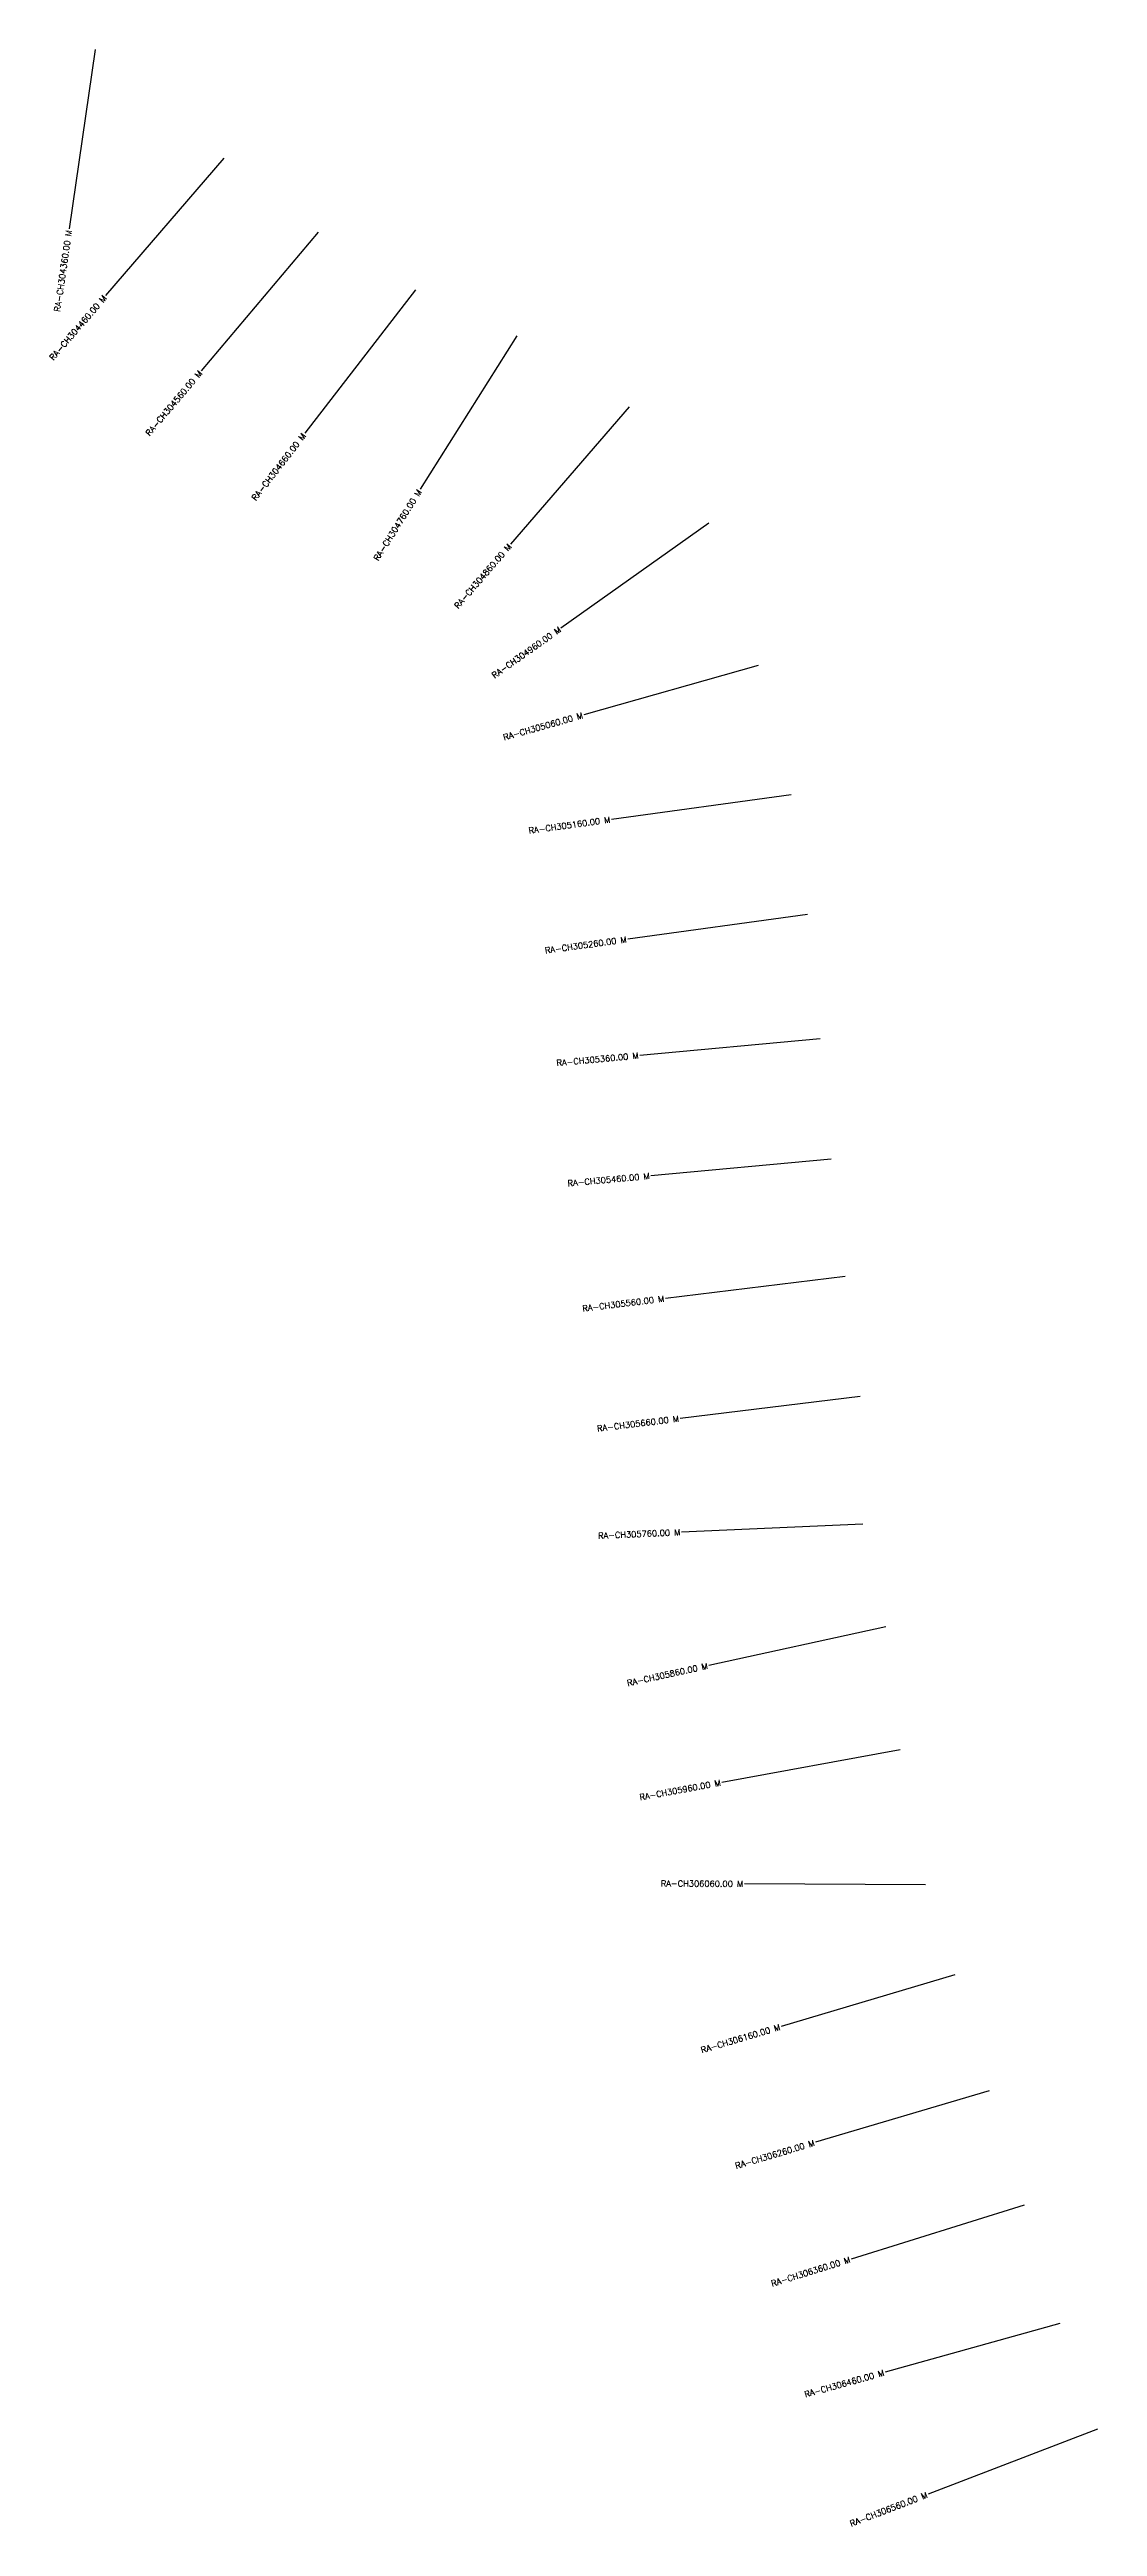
# Model space of a CAD drawing. Header units: metres. Extents: x 284144 to 296257, y 2011839 to 2016346.
# Drawn here: x 285658 to 286525, y 2011839 to 2013888 of the extents above; entities that cross this region are included whole.
import ezdxf
from ezdxf.enums import TextEntityAlignment as Align

# ---------------------------------------------------------------- set-up
doc = ezdxf.new("R2010")
doc.units = ezdxf.units.M
doc.layers.add('CS', color=134, linetype='Continuous')
doc.layers.add('CSMark', color=6, linetype='Continuous')
doc.styles.get("Standard").update_dxf_attribs({"font": 'simplex.shx'})

msp = doc.modelspace()

# ---------------------------------------------------------------- texts
at = {"layer": 'CSMark'}
for s, rotation, p in [('RA-CH304360.00 M', 81.7513, (285674.2, 2013739)), ('RA-CH304460.00 M', 49.2924, (285703.9, 2013684.1)), ('RA-CH304560.00 M', 49.8216, (285783, 2013621.9)), ('RA-CH304660.00 M', 52.2664, (285868.7, 2013570.1)), ('RA-CH304760.00 M', 57.75, (285964.4, 2013523.8)), ('RA-CH304860.00 M', 49.2185, (286039, 2013478.5)), ('RA-CH304960.00 M', 35.3365, (286080.6, 2013409.3)), ('RA-CH305060.00 M', 15.7561, (286099.4, 2013337.7)), ('RA-CH305160.00 M', 7.7684, (286122.2, 2013251.3)), ('RA-CH305260.00 M', 7.7684, (286135.7, 2013152.2)), ('RA-CH305360.00 M', 5.2563, (286145.6, 2013056.1)), ('RA-CH305460.00 M', 5.2563, (286154.8, 2012956.5)), ('RA-CH305560.00 M', 6.9767, (286166.8, 2012855)), ('RA-CH305660.00 M', 6.9767, (286179, 2012755.7)), ('RA-CH305760.00 M', 2.4996, (286180.2, 2012661.7)), ('RA-CH305860.00 M', 12.2898, (286202.8, 2012551.2)), ('RA-CH305960.00 M', 10.3605, (286213.5, 2012454.5)), ('RA-CH306060.00 M', 359.6982, (286232.2, 2012370.7)), ('RA-CH306160.00 M', 16.5279, (286262.7, 2012252.4)), ('RA-CH306260.00 M', 16.5279, (286291.1, 2012156.6)), ('RA-CH306360.00 M', 17.2465, (286320.6, 2012060)), ('RA-CH306460.00 M', 15.5359, (286348.7, 2011966.4)), ('RA-CH306560.00 M', 20.955, (286384.4, 2011865.5))]:
    msp.add_text(s, height=5, rotation=rotation, dxfattribs=at).set_placement(p, align=Align.MIDDLE_RIGHT)

# ---------------------------------------------------------------- linework, layer by layer
at = {"layer": 'CS'}
for p, q in [((285695.8, 2013888.4), (285674.3, 2013740)), ((285802.4, 2013798.6), (285704.5, 2013684.9)), ((285880.4, 2013737.2), (285783.6, 2013622.6)), ((285961.1, 2013689.5), (285869.3, 2013570.9)), ((286044.9, 2013651.5), (285964.9, 2013524.6)), ((286137.7, 2013592.8), (286039.7, 2013479.2)), ((286203.8, 2013496.6), (286081.4, 2013409.8)), ((286244.7, 2013378.7), (286100.4, 2013337.9)), ((286271.8, 2013271.7), (286123.2, 2013251.5)), ((286285.3, 2013172.7), (286136.7, 2013152.4)), ((286296, 2013069.9), (286146.6, 2013056.2)), ((286305.1, 2012970.4), (286155.8, 2012956.6)), ((286316.7, 2012873.3), (286167.8, 2012855.1)), ((286328.9, 2012774), (286180, 2012755.8)), ((286331.1, 2012668.3), (286181.2, 2012661.8)), ((286350.3, 2012583.4), (286203.7, 2012551.5)), ((286362, 2012481.7), (286214.5, 2012454.7)), ((286383.2, 2012369.9), (286233.2, 2012370.7)), ((286407.4, 2012295.4), (286263.6, 2012252.7)), ((286435.9, 2012199.5), (286292.1, 2012156.9)), ((286464.8, 2012104.8), (286321.5, 2012060.3)), ((286494.2, 2012006.9), (286349.7, 2011966.7)), ((286525.4, 2011919.5), (286385.3, 2011865.8))]:
    msp.add_line(p, q, dxfattribs=at)

msp.set_redraw_order([(e.dxf.handle, doc.entitydb.next_handle()) for e in msp.query("TEXT MTEXT ATTDEF DIMENSION ARC_DIMENSION")])  # texts and dimensions are drawn at this point

doc.saveas('drawing.dxf')
